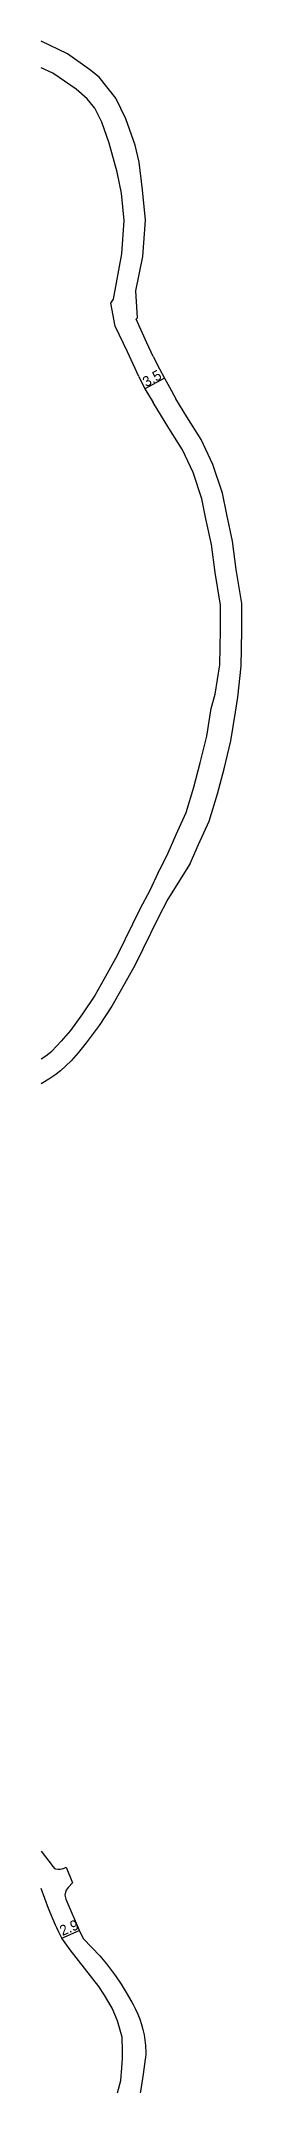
# Model space of a CAD drawing. Header units: metres. Extents: x -8000 to -6400, y -93000 to -90000.
# Drawn here: x -7200 to -7168.9, y -91800 to -91481.5 of the extents above; entities that cross this region are included whole.
import ezdxf

# ---------------------------------------------------------------- set-up
doc = ezdxf.new("R2010")
doc.units = ezdxf.units.M
doc.header["$LTSCALE"] = 2.5
doc.layers.add('幅員', color=7, linetype='Continuous')
doc.layers.add('道路', color=7, linetype='Continuous')
doc.styles.get("Standard").update_dxf_attribs({"font": ''})
doc.styles.get('Standard').set_extended_font_data('@MS PGothic')

msp = doc.modelspace()

# ---------------------------------------------------------------- texts
at = {"layer": '幅員'}
for s, rotation, p in [('3.5', 29, (-7183.7, -91535.27)), ('2.9', 23.3833, (-7196.69, -91775.65))]:
    msp.add_text(s, height=1.6, rotation=rotation, dxfattribs=at).set_placement(p)

# ---------------------------------------------------------------- linework, layer by layer
at = {"layer": '幅員', "flags": 128}
for points in [[(-7180.85, -91533.82), (-7183.92, -91535.5)], [(-7196.76, -91775.95), (-7194.08, -91774.79)]]:
    msp.add_lwpolyline(points, dxfattribs=at)
at = {"layer": '道路'}
for points in [[(-7182.64, -91530.49), (-7183.6, -91528.37), (-7185.27, -91524.68), (-7185.03, -91524.46), (-7185.29, -91520.29), (-7184.21, -91514.95), (-7183.79, -91509.3), (-7184.26, -91504.63), (-7184.81, -91500.3), (-7185.42, -91497.7), (-7186.84, -91493.6), (-7188.41, -91490.39), (-7191.02, -91487.14), (-7192.49, -91485.94), (-7195.9, -91483.48), (-7200, -91481.51)], [(-7184.87, -91533.57), (-7186.61, -91529.73), (-7188.51, -91525.78), (-7189.17, -91522.18), (-7188.8, -91521.58), (-7187.49, -91514.52), (-7187.1, -91509.35), (-7187.52, -91505.14), (-7188.21, -91501.89), (-7189.44, -91497.38), (-7190.56, -91494.08), (-7191.65, -91491.92), (-7192.85, -91490.5), (-7194.57, -91488.99), (-7198.2, -91486.52), (-7200, -91485.67)], [(-7182.64, -91530.49), (-7181.63, -91532.41), (-7180.85, -91533.82), (-7180.1, -91535.26), (-7179.13, -91537.04)], [(-7184.87, -91533.57), (-7183.92, -91535.5), (-7182.64, -91537.63)], [(-7181.35, -91609.64), (-7180.32, -91607.54), (-7179.07, -91604.69), (-7177.52, -91601.26), (-7176.32, -91597.34), (-7175.32, -91593.52), (-7174.3, -91589.39), (-7173.63, -91585.09), (-7173.02, -91582.9), (-7172.3, -91578.34), (-7172.17, -91572.95), (-7172.19, -91569.07), (-7173.02, -91564), (-7173.57, -91559.68), (-7174.45, -91555.66), (-7175.07, -91552.55), (-7176.43, -91548.49), (-7178.09, -91544.95), (-7180.19, -91541.61), (-7182.64, -91537.63)], [(-7169.51, -91583.37), (-7169, -91578.55), (-7168.87, -91572.98), (-7168.89, -91568.79), (-7169.76, -91563.52), (-7170.32, -91559.12), (-7171.22, -91554.99), (-7171.88, -91551.7), (-7173.36, -91547.26), (-7175.19, -91543.36), (-7177.39, -91539.86), (-7179.13, -91537.04)], [(-7176.9, -91609.18), (-7175.6, -91606.24), (-7173.96, -91602.6), (-7172.66, -91598.38), (-7171.64, -91594.46), (-7170.57, -91590.14), (-7169.88, -91585.69), (-7169.51, -91583.37)], [(-7176.9, -91609.18), (-7180.36, -91614.72), (-7181.84, -91617.59), (-7185.43, -91624.89), (-7187.54, -91628.69), (-7189.02, -91631.32), (-7190.99, -91634.29), (-7192.99, -91637.03)], [(-7181.86, -91610.55), (-7181.35, -91609.64)], [(-7181.86, -91610.55), (-7183.16, -91613.34), (-7184.63, -91616.18), (-7188.2, -91623.44), (-7190.27, -91627.17), (-7191.69, -91629.68), (-7193.56, -91632.5), (-7195.43, -91635.07), (-7196.89, -91636.73)], [(-7200, -91639.51), (-7199.27, -91639.04), (-7198.31, -91638.28), (-7196.89, -91636.73)], [(-7192.99, -91637.03), (-7194.24, -91638.57), (-7194.6, -91638.99), (-7195.35, -91639.82), (-7196.15, -91640.6), (-7196.99, -91641.33), (-7197.87, -91642.01), (-7198.79, -91642.64), (-7199.75, -91643.22), (-7200, -91643.36)], [(-7200, -91762.47), (-7198.11, -91764.92), (-7197.94, -91765.17)], [(-7197.94, -91765.17), (-7197.79, -91765.22), (-7197.34, -91765.26), (-7197.03, -91765.24), (-7196.75, -91765.2), (-7196.43, -91765.1), (-7196.11, -91764.97)], [(-7196.11, -91764.97), (-7195.11, -91767.39)], [(-7188.18, -91800), (-7187.66, -91798.05), (-7187.47, -91796.12), (-7187.39, -91794.62), (-7187.37, -91793.44), (-7187.43, -91791.36), (-7188.14, -91788.83), (-7188.96, -91786.85), (-7190.19, -91784.81), (-7191.07, -91783.48), (-7195.5, -91777.8), (-7195.77, -91777.44), (-7196.29, -91776.71), (-7196.76, -91775.95), (-7197.19, -91775.17), (-7197.58, -91774.36), (-7197.75, -91773.95), (-7198.83, -91771.36), (-7200, -91768.28)], [(-7195.11, -91767.39), (-7195.81, -91768.13), (-7196.09, -91768.54), (-7196.2, -91768.82), (-7196.33, -91769.29), (-7196.19, -91769.93), (-7193.96, -91775.08), (-7193.42, -91776.07)], [(-7193.42, -91776.07), (-7190.92, -91778.74), (-7189.88, -91779.98), (-7189.39, -91780.58), (-7188.46, -91781.81), (-7187.6, -91783.1), (-7186.81, -91784.43), (-7185.95, -91785.9), (-7185.74, -91786.26), (-7185.36, -91787.01), (-7185.01, -91787.77), (-7184.7, -91788.56), (-7184.44, -91789.35), (-7184.22, -91790.17), (-7184.04, -91790.99), (-7183.91, -91791.82), (-7183.82, -91792.65), (-7183.79, -91792.92), (-7183.77, -91793.45), (-7183.78, -91793.98), (-7183.82, -91794.51), (-7183.86, -91794.77), (-7184.19, -91797.06), (-7184.58, -91799.78), (-7184.64, -91800)]]:
    msp.add_lwpolyline(points, dxfattribs=at)

msp.set_redraw_order([(e.dxf.handle, doc.entitydb.next_handle()) for e in msp.query("TEXT MTEXT ATTDEF DIMENSION ARC_DIMENSION")])  # texts and dimensions are drawn at this point

doc.saveas('drawing.dxf')
